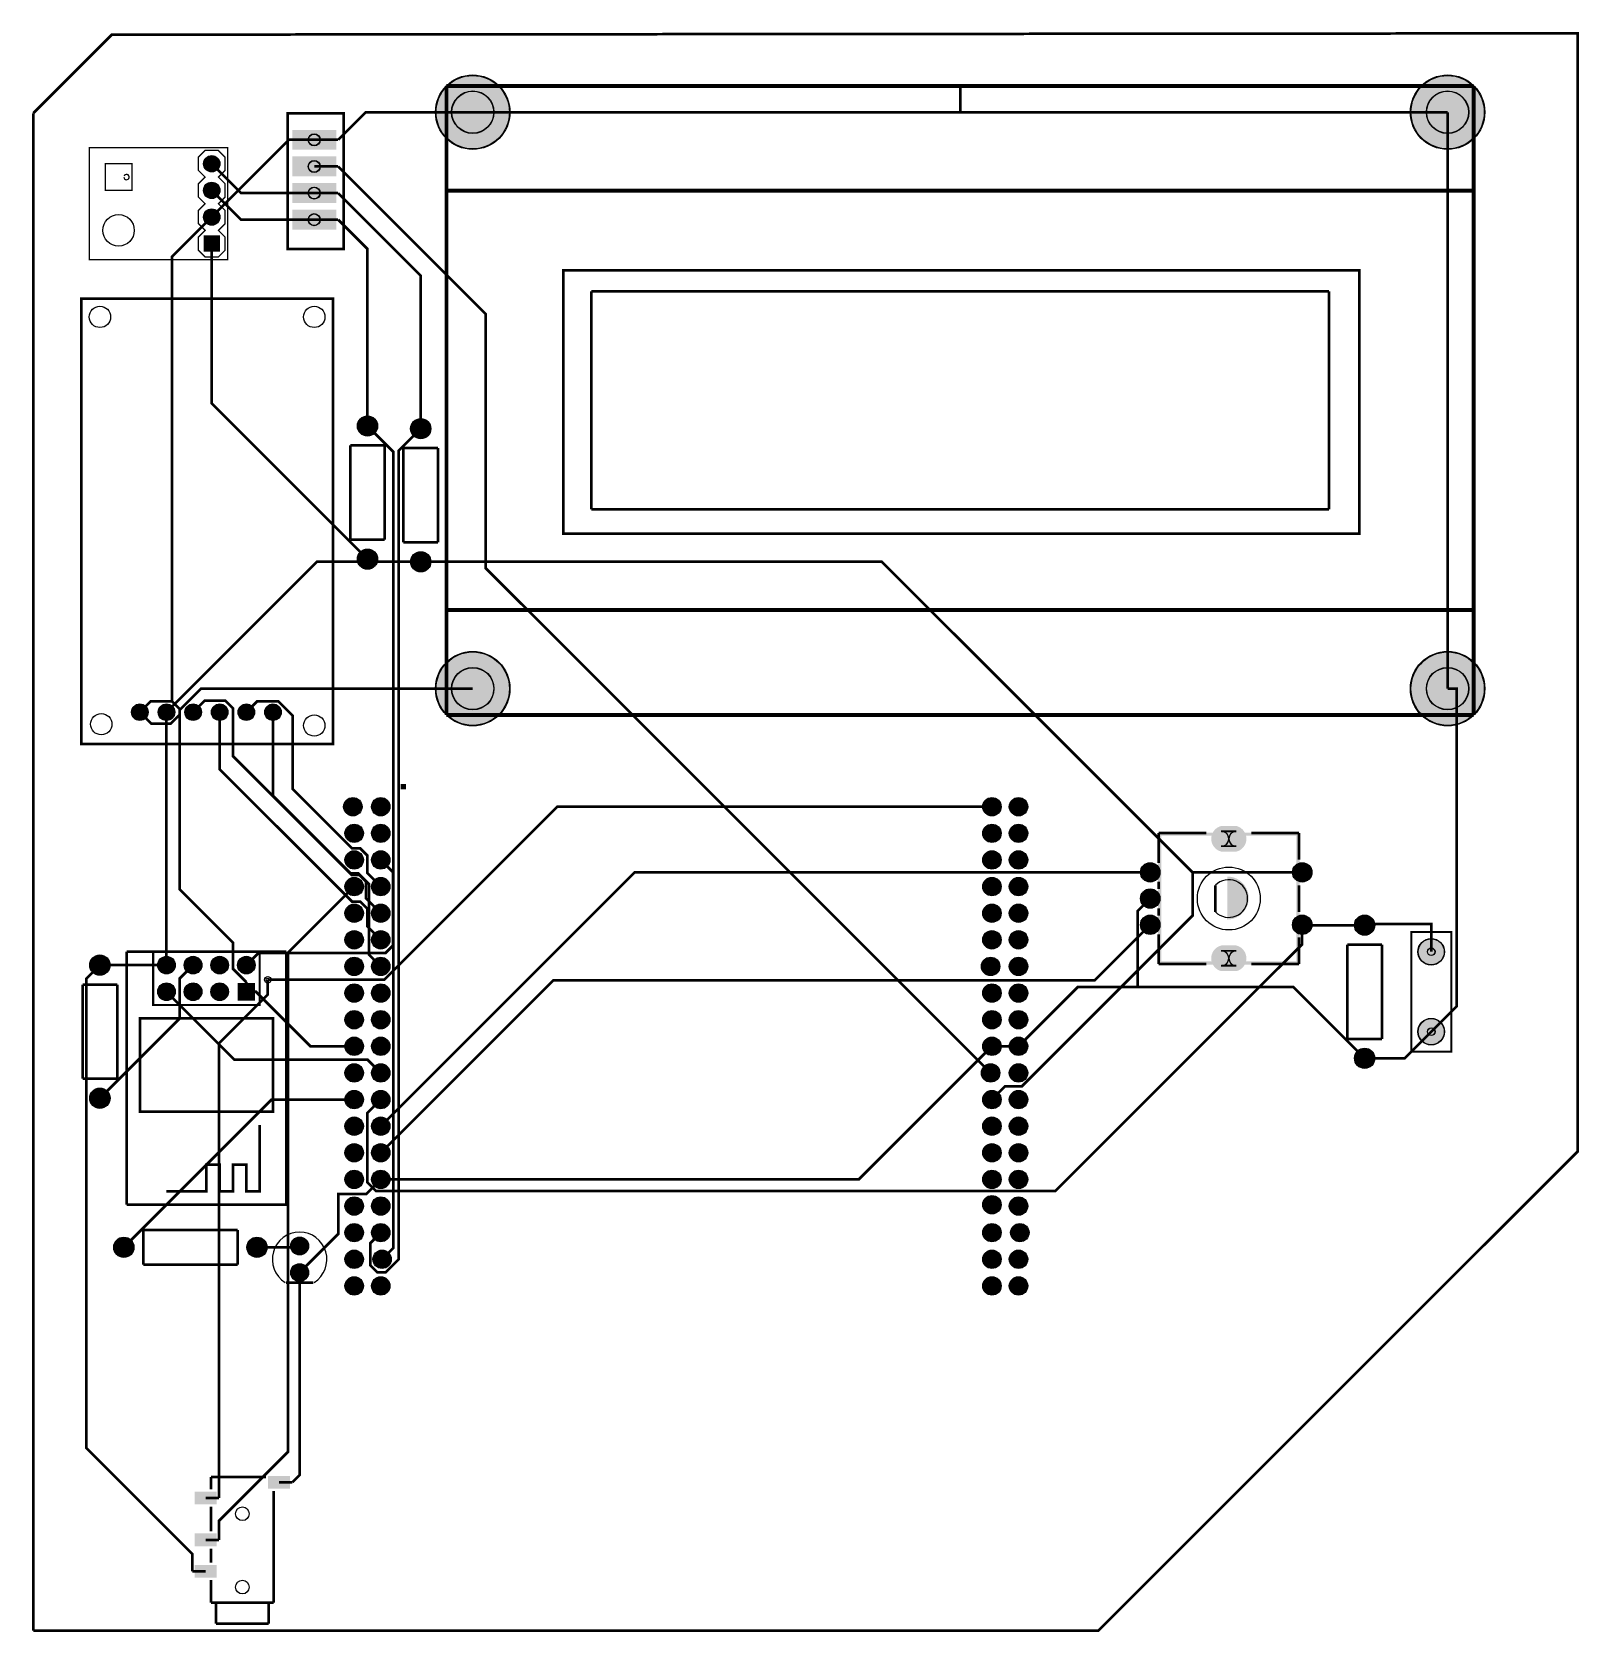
# Model space of a CAD drawing. Extents: x 395 to 6205, y -2905 to 3105.
import ezdxf

# ---------------------------------------------------------------- set-up
doc = ezdxf.new("R2010")
doc.units = 9
for name, color, linetype, true_color in [('BoardOutLine', 7, 'Continuous', 0xff00ff), ('BottomLayer', 7, 'Continuous', 0x0000ff), ('BottomSolderMaskLayer', 7, 'Continuous', 0xaa00ff), ('Document', 7, 'Continuous', 0xffffff), ('Hole', 7, 'Continuous', 0x222222), ('Multi-Layer', 7, 'Continuous', 0xc0c0c0), ('TopLayer', 7, 'Continuous', 0xff0000), ('TopPasteMaskLayer', 7, 'Continuous', 0x808080), ('TopSilkLayer', 7, 'Continuous', 0xffcc00), ('TopSolderMaskLayer', 7, 'Continuous', 0x800080)]:
    doc.layers.add(name, color=color, linetype=linetype, true_color=true_color)

msp = doc.modelspace()

# ---------------------------------------------------------------- hatches: boundary and pattern name
at = {"layer": 'BottomSolderMaskLayer'}
for points in [[(1910.4, 2803.8, 1), (2190, 2803.8, 1)], [(5571.8, 2803.8, 1), (5851.4, 2803.8, 1)], [(1372.3, 2737.4), (1537.7, 2737.4), (1537.7, 2662.6), (1372.3, 2662.6)], [(1039.3, 2610, 1), (1100.7, 2610, 1)], [(1372.3, 2637.4), (1537.7, 2637.4), (1537.7, 2562.6), (1372.3, 2562.6)], [(1039.3, 2510, 1), (1100.7, 2510, 1)], [(1372.3, 2537.4), (1537.7, 2537.4), (1537.7, 2462.6), (1372.3, 2462.6)], [(1039.3, 2410, 1), (1100.7, 2410, 1)], [(1372.3, 2437.4), (1537.7, 2437.4), (1537.7, 2362.6), (1372.3, 2362.6)], [(1100.7, 2279.3), (1039.3, 2279.3), (1039.3, 2340.7), (1100.7, 2340.7)], [(1617, 1625, 1), (1693, 1625, 1)], [(1817, 1615, 1), (1893, 1615, 1)], [(1617, 1125, 1), (1693, 1125, 1)], [(1817, 1115, 1), (1893, 1115, 1)], [(1910.4, 638.4, 1), (2190, 638.4, 1)], [(5571.8, 638.4, 1), (5851.4, 638.4, 1)], [(769, 550, 1), (831, 550, 1)], [(869, 550, 1), (931, 550, 1)], [(969, 550, 1), (1031, 550, 1)], [(1069, 550, 1), (1131, 550, 1)], [(1169, 550, 1), (1231, 550, 1)], [(1269, 550, 1), (1331, 550, 1)], [(1565.5, 195, 1), (1634.5, 195, 1)], [(1670.5, 195, 1), (1739.5, 195, 1)], [(3965.5, 195, 1), (4034.5, 195, 1)], [(4065.5, 195, 1), (4134.5, 195, 1)], [(1570.5, 95, 1), (1639.5, 95, 1)], [(1670.5, 95, 1), (1739.5, 95, 1)], [(3965.5, 95, 1), (4034.5, 95, 1)], [(4065.5, 95, 1), (4134.5, 95, 1)], [(4918, 122.7, -0.785398), (4918, 26.2), (4861.7, 26.2, -0.785398), (4861.7, 122.7)], [(1570.5, -5, 1), (1639.5, -5, 1)], [(1670.5, -5, 1), (1739.5, -5, 1)], [(3965.5, -5, 1), (4034.5, -5, 1)], [(4065.5, -5, 1), (4134.5, -5, 1)], [(4558.1, -51.6, 1), (4631, -51.6, 1)], [(5129, -51.6, 1), (5201.9, -51.6, 1)], [(1570.5, -105, 1), (1639.5, -105, 1)], [(1670.5, -105, 1), (1739.5, -105, 1)], [(3965.5, -105, 1), (4034.5, -105, 1)], [(4065.5, -105, 1), (4134.5, -105, 1)], [(4558.1, -150, 1), (4631, -150, 1)], [(1570.5, -205, 1), (1639.5, -205, 1)], [(1670.5, -205, 1), (1739.5, -205, 1)], [(3965.5, -205, 1), (4034.5, -205, 1)], [(4065.5, -205, 1), (4134.5, -205, 1)], [(4558.1, -248.4, 1), (4631, -248.4, 1)], [(5129, -248.4, 1), (5201.9, -248.4, 1)], [(5362, -250, 1), (5438, -250, 1)], [(1570.5, -305, 1), (1639.5, -305, 1)], [(1670.5, -305, 1), (1739.5, -305, 1)], [(3965.5, -305, 1), (4034.5, -305, 1)], [(4065.5, -305, 1), (4134.5, -305, 1)], [(5600, -350, 1), (5700, -350, 1)], [(4918, -326.2, -0.785398), (4918, -422.7), (4861.7, -422.7, -0.785398), (4861.7, -326.2)], [(612, -400, 1), (688, -400, 1)], [(867, -400, 1), (933, -400, 1)], [(967, -400, 1), (1033, -400, 1)], [(1067, -400, 1), (1133, -400, 1)], [(1167, -400, 1), (1233, -400, 1)], [(1570.5, -405, 1), (1639.5, -405, 1)], [(1670.5, -405, 1), (1739.5, -405, 1)], [(3960.5, -405, 1), (4029.5, -405, 1)], [(4065.5, -405, 1), (4134.5, -405, 1)], [(867, -500, 1), (933, -500, 1)], [(967, -500, 1), (1033, -500, 1)], [(1067, -500, 1), (1133, -500, 1)], [(1233, -533), (1167, -533), (1167, -467), (1233, -467)], [(1570.5, -505, 1), (1639.5, -505, 1)], [(1670.5, -505, 1), (1739.5, -505, 1)], [(3965.5, -505, 1), (4034.5, -505, 1)], [(4065.5, -505, 1), (4134.5, -505, 1)], [(1570.5, -605, 1), (1639.5, -605, 1)], [(1670.5, -605, 1), (1739.5, -605, 1)], [(3965.5, -605, 1), (4034.5, -605, 1)], [(4065.5, -605, 1), (4134.5, -605, 1)], [(5600, -650, 1), (5700, -650, 1)], [(1570.5, -705, 1), (1639.5, -705, 1)], [(1670.5, -705, 1), (1739.5, -705, 1)], [(3965.5, -705, 1), (4034.5, -705, 1)], [(4065.5, -705, 1), (4134.5, -705, 1)], [(5362, -750, 1), (5438, -750, 1)], [(1570.5, -805, 1), (1639.5, -805, 1)], [(1670.5, -805, 1), (1739.5, -805, 1)], [(3960.5, -805, 1), (4029.5, -805, 1)], [(4065.5, -805, 1), (4134.5, -805, 1)], [(612, -900, 1), (688, -900, 1)], [(1570.5, -905, 1), (1639.5, -905, 1)], [(1670.5, -905, 1), (1739.5, -905, 1)], [(3965.5, -905, 1), (4034.5, -905, 1)], [(4065.5, -905, 1), (4134.5, -905, 1)], [(1570.5, -1005, 1), (1639.5, -1005, 1)], [(1670.5, -1005, 1), (1739.5, -1005, 1)], [(3965.5, -1005, 1), (4034.5, -1005, 1)], [(4065.5, -1005, 1), (4134.5, -1005, 1)], [(1570.5, -1105, 1), (1639.5, -1105, 1)], [(1670.5, -1105, 1), (1739.5, -1105, 1)], [(3965.5, -1105, 1), (4034.5, -1105, 1)], [(4065.5, -1105, 1), (4134.5, -1105, 1)], [(1570.5, -1205, 1), (1639.5, -1205, 1)], [(1670.5, -1205, 1), (1739.5, -1205, 1)], [(3965.5, -1205, 1), (4034.5, -1205, 1)], [(4065.5, -1205, 1), (4134.5, -1205, 1)], [(1570.5, -1305, 1), (1639.5, -1305, 1)], [(1670.5, -1305, 1), (1739.5, -1305, 1)], [(3965.5, -1300, 1), (4034.5, -1300, 1)], [(4065.5, -1305, 1), (4134.5, -1305, 1)], [(1570.5, -1405, 1), (1639.5, -1405, 1)], [(1670.5, -1405, 1), (1739.5, -1405, 1)], [(3965.5, -1405, 1), (4034.5, -1405, 1)], [(4070.5, -1405, 1), (4139.5, -1405, 1)], [(702, -1460, 1), (778, -1460, 1)], [(1202, -1460, 1), (1278, -1460, 1)], [(1366.5, -1455, 1), (1433.5, -1455, 1)], [(1570.5, -1505, 1), (1639.5, -1505, 1)], [(1675.5, -1505, 1), (1744.5, -1505, 1)], [(3965.5, -1505, 1), (4034.5, -1505, 1)], [(4065.5, -1505, 1), (4134.5, -1505, 1)], [(1366.5, -1555, 1), (1433.5, -1555, 1)], [(1570.5, -1605, 1), (1639.5, -1605, 1)], [(1670.5, -1605, 1), (1739.5, -1605, 1)], [(3965.5, -1605, 1), (4034.5, -1605, 1)], [(4065.5, -1605, 1), (4134.5, -1605, 1)]]:
    msp.add_hatch(color=256, dxfattribs=at).paths.add_polyline_path(points)
at = {"layer": 'Document'}
for points in [[(5143.8, 98), (4624.1, 98), (4624.1, 86.2), (5143.8, 86.2)], [(4624.1, 86.2), (4624.1, -386.2), (4635.9, -386.2), (4635.9, 86.2)], [(5155.6, 98), (5155.6, -398), (5143.8, -398), (5143.8, 98)], [(4883.9, -67.3), (4886.5, -67.4), (4889.1, -67.5), (4891.6, -67.7), (4894.2, -68), (4896.7, -68.3), (4899.2, -68.8), (4901.7, -69.3), (4904.2, -69.9), (4906.7, -70.6), (4909.1, -71.4), (4911.5, -72.2), (4913.9, -73.1), (4916.3, -74.1), (4918.6, -75.2), (4920.9, -76.3), (4923.2, -77.5), (4925.4, -78.8), (4927.6, -80.1), (4929.7, -81.6), (4931.8, -83), (4933.8, -84.6), (4935.8, -86.2), (4937.8, -87.9), (4939.6, -89.6), (4941.5, -91.4), (4943.2, -93.3), (4944.9, -95.2), (4946.6, -97.1), (4948.2, -99.2), (4949.7, -101.2), (4951.1, -103.3), (4952.5, -105.5), (4953.8, -107.7), (4955.1, -109.9), (4956.3, -112.2), (4957.4, -114.5), (4958.4, -116.9), (4959.3, -119.2), (4960.2, -121.6), (4961, -124.1), (4961.7, -126.5), (4962.4, -129), (4962.9, -131.5), (4963.4, -134), (4963.8, -136.5), (4964.1, -139.1), (4964.4, -141.6), (4964.6, -144.2), (4964.6, -146.8), (4964.6, -149.3), (4964.6, -151.9), (4964.4, -154.4), (4964.1, -157), (4963.8, -159.5), (4963.4, -162), (4962.9, -164.6), (4962.4, -167.1), (4961.7, -169.5), (4961, -172), (4960.2, -174.4), (4959.3, -176.8), (4958.4, -179.2), (4957.4, -181.6), (4956.3, -183.9), (4955.1, -186.1), (4953.8, -188.4), (4952.5, -190.6), (4951.1, -192.7), (4949.7, -194.8), (4948.2, -196.9), (4946.6, -198.9), (4944.9, -200.9), (4943.2, -202.8), (4941.5, -204.6), (4939.6, -206.4), (4937.8, -208.2), (4935.8, -209.9), (4933.8, -211.5), (4931.8, -213), (4929.7, -214.5), (4927.6, -215.9), (4925.4, -217.3), (4923.2, -218.6), (4920.9, -219.8), (4918.6, -220.9), (4916.3, -222), (4913.9, -223), (4911.5, -223.9), (4909.1, -224.7), (4906.7, -225.5), (4904.2, -226.2), (4901.7, -226.8), (4899.2, -227.3), (4896.7, -227.7), (4894.2, -228.1), (4891.6, -228.4), (4889.1, -228.6), (4886.5, -228.7), (4883.9, -228.7)], [(5143.8, -398), (4624.1, -398), (4624.1, -386.2), (5143.8, -386.2)]]:
    msp.add_hatch(color=256, dxfattribs=at).paths.add_polyline_path(points)
at = {"layer": 'Multi-Layer'}
for points in [[(1912.4, 2803.8, 1), (2188, 2803.8, 1)], [(5573.8, 2803.8, 1), (5849.4, 2803.8, 1)], [(1376.3, 2733.5), (1533.7, 2733.5), (1533.7, 2666.5), (1376.3, 2666.5)], [(1040.3, 2610, 1), (1099.7, 2610, 1)], [(1376.3, 2633.5), (1533.7, 2633.5), (1533.7, 2566.5), (1376.3, 2566.5)], [(1040.3, 2510, 1), (1099.7, 2510, 1)], [(1376.3, 2533.5), (1533.7, 2533.5), (1533.7, 2466.5), (1376.3, 2466.5)], [(1040.3, 2410, 1), (1099.7, 2410, 1)], [(1376.3, 2433.5), (1533.7, 2433.5), (1533.7, 2366.5), (1376.3, 2366.5)], [(1099.7, 2280.3), (1040.3, 2280.3), (1040.3, 2339.7), (1099.7, 2339.7)], [(1618, 1625, 1), (1692, 1625, 1)], [(1818, 1615, 1), (1892, 1615, 1)], [(1618, 1125, 1), (1692, 1125, 1)], [(1818, 1115, 1), (1892, 1115, 1)], [(1912.4, 638.4, 1), (2188, 638.4, 1)], [(5573.8, 638.4, 1), (5849.4, 638.4, 1)], [(770, 550, 1), (830, 550, 1)], [(870, 550, 1), (930, 550, 1)], [(970, 550, 1), (1030, 550, 1)], [(1070, 550, 1), (1130, 550, 1)], [(1170, 550, 1), (1230, 550, 1)], [(1270, 550, 1), (1330, 550, 1)], [(1567.5, 195, 1), (1632.5, 195, 1)], [(1672.5, 195, 1), (1737.5, 195, 1)], [(3967.5, 195, 1), (4032.5, 195, 1)], [(4067.5, 195, 1), (4132.5, 195, 1)], [(1572.5, 95, 1), (1637.5, 95, 1)], [(1672.5, 95, 1), (1737.5, 95, 1)], [(3967.5, 95, 1), (4032.5, 95, 1)], [(4067.5, 95, 1), (4132.5, 95, 1)], [(4917.4, 121.7, -0.785398), (4917.4, 27.2), (4862.3, 27.2, -0.785398), (4862.3, 121.7)], [(1572.5, -5, 1), (1637.5, -5, 1)], [(1672.5, -5, 1), (1737.5, -5, 1)], [(3967.5, -5, 1), (4032.5, -5, 1)], [(4067.5, -5, 1), (4132.5, -5, 1)], [(4559.1, -51.6, 1), (4630, -51.6, 1)], [(5130, -51.6, 1), (5200.9, -51.6, 1)], [(1572.5, -105, 1), (1637.5, -105, 1)], [(1672.5, -105, 1), (1737.5, -105, 1)], [(3967.5, -105, 1), (4032.5, -105, 1)], [(4067.5, -105, 1), (4132.5, -105, 1)], [(4559.1, -150, 1), (4630, -150, 1)], [(1572.5, -205, 1), (1637.5, -205, 1)], [(1672.5, -205, 1), (1737.5, -205, 1)], [(3967.5, -205, 1), (4032.5, -205, 1)], [(4067.5, -205, 1), (4132.5, -205, 1)], [(4559.1, -248.4, 1), (4630, -248.4, 1)], [(5130, -248.4, 1), (5200.9, -248.4, 1)], [(5363, -250, 1), (5437, -250, 1)], [(1572.5, -305, 1), (1637.5, -305, 1)], [(1672.5, -305, 1), (1737.5, -305, 1)], [(3967.5, -305, 1), (4032.5, -305, 1)], [(4067.5, -305, 1), (4132.5, -305, 1)], [(4917.4, -327.2, -0.785398), (4917.4, -421.7), (4862.3, -421.7, -0.785398), (4862.3, -327.2)], [(5601, -350, 1), (5699, -350, 1)], [(613, -400, 1), (687, -400, 1)], [(869, -400, 1), (931, -400, 1)], [(969, -400, 1), (1031, -400, 1)], [(1069, -400, 1), (1131, -400, 1)], [(1169, -400, 1), (1231, -400, 1)], [(1572.5, -405, 1), (1637.5, -405, 1)], [(1672.5, -405, 1), (1737.5, -405, 1)], [(3962.5, -405, 1), (4027.5, -405, 1)], [(4067.5, -405, 1), (4132.5, -405, 1)], [(869, -500, 1), (931, -500, 1)], [(969, -500, 1), (1031, -500, 1)], [(1069, -500, 1), (1131, -500, 1)], [(1231, -531), (1169, -531), (1169, -469), (1231, -469)], [(1572.5, -505, 1), (1637.5, -505, 1)], [(1672.5, -505, 1), (1737.5, -505, 1)], [(3967.5, -505, 1), (4032.5, -505, 1)], [(4067.5, -505, 1), (4132.5, -505, 1)], [(1572.5, -605, 1), (1637.5, -605, 1)], [(1672.5, -605, 1), (1737.5, -605, 1)], [(3967.5, -605, 1), (4032.5, -605, 1)], [(4067.5, -605, 1), (4132.5, -605, 1)], [(5601, -650, 1), (5699, -650, 1)], [(1572.5, -705, 1), (1637.5, -705, 1)], [(1672.5, -705, 1), (1737.5, -705, 1)], [(3967.5, -705, 1), (4032.5, -705, 1)], [(4067.5, -705, 1), (4132.5, -705, 1)], [(5363, -750, 1), (5437, -750, 1)], [(1572.5, -805, 1), (1637.5, -805, 1)], [(1672.5, -805, 1), (1737.5, -805, 1)], [(3962.5, -805, 1), (4027.5, -805, 1)], [(4067.5, -805, 1), (4132.5, -805, 1)], [(613, -900, 1), (687, -900, 1)], [(1572.5, -905, 1), (1637.5, -905, 1)], [(1672.5, -905, 1), (1737.5, -905, 1)], [(3967.5, -905, 1), (4032.5, -905, 1)], [(4067.5, -905, 1), (4132.5, -905, 1)], [(1572.5, -1005, 1), (1637.5, -1005, 1)], [(1672.5, -1005, 1), (1737.5, -1005, 1)], [(3967.5, -1005, 1), (4032.5, -1005, 1)], [(4067.5, -1005, 1), (4132.5, -1005, 1)], [(1572.5, -1105, 1), (1637.5, -1105, 1)], [(1672.5, -1105, 1), (1737.5, -1105, 1)], [(3967.5, -1105, 1), (4032.5, -1105, 1)], [(4067.5, -1105, 1), (4132.5, -1105, 1)], [(1572.5, -1205, 1), (1637.5, -1205, 1)], [(1672.5, -1205, 1), (1737.5, -1205, 1)], [(3967.5, -1205, 1), (4032.5, -1205, 1)], [(4067.5, -1205, 1), (4132.5, -1205, 1)], [(1572.5, -1305, 1), (1637.5, -1305, 1)], [(1672.5, -1305, 1), (1737.5, -1305, 1)], [(3967.5, -1300, 1), (4032.5, -1300, 1)], [(4067.5, -1305, 1), (4132.5, -1305, 1)], [(1572.5, -1405, 1), (1637.5, -1405, 1)], [(1672.5, -1405, 1), (1737.5, -1405, 1)], [(3967.5, -1405, 1), (4032.5, -1405, 1)], [(4072.5, -1405, 1), (4137.5, -1405, 1)], [(703, -1460, 1), (777, -1460, 1)], [(1203, -1460, 1), (1277, -1460, 1)], [(1367.5, -1455, 1), (1432.5, -1455, 1)], [(1572.5, -1505, 1), (1637.5, -1505, 1)], [(1677.5, -1505, 1), (1742.5, -1505, 1)], [(3967.5, -1505, 1), (4032.5, -1505, 1)], [(4067.5, -1505, 1), (4132.5, -1505, 1)], [(1367.5, -1555, 1), (1432.5, -1555, 1)], [(1572.5, -1605, 1), (1637.5, -1605, 1)], [(1672.5, -1605, 1), (1737.5, -1605, 1)], [(3967.5, -1605, 1), (4032.5, -1605, 1)], [(4067.5, -1605, 1), (4132.5, -1605, 1)]]:
    msp.add_hatch(color=256, dxfattribs=at).paths.add_polyline_path(points)
at = {"layer": 'TopLayer'}
for points in [[(1283.4, -2366.3), (1283.4, -2319.1), (1362.2, -2319.1), (1362.2, -2366.3)], [(1007.8, -2425.4), (1007.8, -2378.1), (1086.6, -2378.1), (1086.6, -2425.4)], [(1007.8, -2582.8), (1007.8, -2535.6), (1086.6, -2535.6), (1086.6, -2582.8)], [(1007.8, -2700.9), (1007.8, -2653.7), (1086.6, -2653.7), (1086.6, -2700.9)]]:
    msp.add_hatch(color=256, dxfattribs=at).paths.add_polyline_path(points)
at = {"layer": 'TopPasteMaskLayer'}
for points in [[(1283.4, -2366.3), (1283.4, -2319.1), (1362.2, -2319.1), (1362.2, -2366.3)], [(1007.8, -2425.4), (1007.8, -2378.1), (1086.6, -2378.1), (1086.6, -2425.4)], [(1007.8, -2582.8), (1007.8, -2535.6), (1086.6, -2535.6), (1086.6, -2582.8)], [(1007.8, -2700.9), (1007.8, -2653.7), (1086.6, -2653.7), (1086.6, -2700.9)]]:
    msp.add_hatch(color=256, dxfattribs=at).paths.add_polyline_path(points)
at = {"layer": 'TopSolderMaskLayer'}
for points in [[(1910.4, 2803.8, 1), (2190, 2803.8, 1)], [(5571.8, 2803.8, 1), (5851.4, 2803.8, 1)], [(1372.3, 2737.4), (1537.7, 2737.4), (1537.7, 2662.6), (1372.3, 2662.6)], [(1039.3, 2610, 1), (1100.7, 2610, 1)], [(1372.3, 2637.4), (1537.7, 2637.4), (1537.7, 2562.6), (1372.3, 2562.6)], [(1039.3, 2510, 1), (1100.7, 2510, 1)], [(1372.3, 2537.4), (1537.7, 2537.4), (1537.7, 2462.6), (1372.3, 2462.6)], [(1039.3, 2410, 1), (1100.7, 2410, 1)], [(1372.3, 2437.4), (1537.7, 2437.4), (1537.7, 2362.6), (1372.3, 2362.6)], [(1100.7, 2279.3), (1039.3, 2279.3), (1039.3, 2340.7), (1100.7, 2340.7)], [(1617, 1625, 1), (1693, 1625, 1)], [(1817, 1615, 1), (1893, 1615, 1)], [(1617, 1125, 1), (1693, 1125, 1)], [(1817, 1115, 1), (1893, 1115, 1)], [(1910.4, 638.4, 1), (2190, 638.4, 1)], [(5571.8, 638.4, 1), (5851.4, 638.4, 1)], [(769, 550, 1), (831, 550, 1)], [(869, 550, 1), (931, 550, 1)], [(969, 550, 1), (1031, 550, 1)], [(1069, 550, 1), (1131, 550, 1)], [(1169, 550, 1), (1231, 550, 1)], [(1269, 550, 1), (1331, 550, 1)], [(1565.5, 195, 1), (1634.5, 195, 1)], [(1670.5, 195, 1), (1739.5, 195, 1)], [(3965.5, 195, 1), (4034.5, 195, 1)], [(4065.5, 195, 1), (4134.5, 195, 1)], [(1570.5, 95, 1), (1639.5, 95, 1)], [(1670.5, 95, 1), (1739.5, 95, 1)], [(3965.5, 95, 1), (4034.5, 95, 1)], [(4065.5, 95, 1), (4134.5, 95, 1)], [(4918, 122.7, -0.785398), (4918, 26.2), (4861.7, 26.2, -0.785398), (4861.7, 122.7)], [(1570.5, -5, 1), (1639.5, -5, 1)], [(1670.5, -5, 1), (1739.5, -5, 1)], [(3965.5, -5, 1), (4034.5, -5, 1)], [(4065.5, -5, 1), (4134.5, -5, 1)], [(4558.1, -51.6, 1), (4631, -51.6, 1)], [(5129, -51.6, 1), (5201.9, -51.6, 1)], [(1570.5, -105, 1), (1639.5, -105, 1)], [(1670.5, -105, 1), (1739.5, -105, 1)], [(3965.5, -105, 1), (4034.5, -105, 1)], [(4065.5, -105, 1), (4134.5, -105, 1)], [(4558.1, -150, 1), (4631, -150, 1)], [(1570.5, -205, 1), (1639.5, -205, 1)], [(1670.5, -205, 1), (1739.5, -205, 1)], [(3965.5, -205, 1), (4034.5, -205, 1)], [(4065.5, -205, 1), (4134.5, -205, 1)], [(4558.1, -248.4, 1), (4631, -248.4, 1)], [(5129, -248.4, 1), (5201.9, -248.4, 1)], [(5362, -250, 1), (5438, -250, 1)], [(1570.5, -305, 1), (1639.5, -305, 1)], [(1670.5, -305, 1), (1739.5, -305, 1)], [(3965.5, -305, 1), (4034.5, -305, 1)], [(4065.5, -305, 1), (4134.5, -305, 1)], [(5600, -350, 1), (5700, -350, 1)], [(4918, -326.2, -0.785398), (4918, -422.7), (4861.7, -422.7, -0.785398), (4861.7, -326.2)], [(612, -400, 1), (688, -400, 1)], [(867, -400, 1), (933, -400, 1)], [(967, -400, 1), (1033, -400, 1)], [(1067, -400, 1), (1133, -400, 1)], [(1167, -400, 1), (1233, -400, 1)], [(1570.5, -405, 1), (1639.5, -405, 1)], [(1670.5, -405, 1), (1739.5, -405, 1)], [(3960.5, -405, 1), (4029.5, -405, 1)], [(4065.5, -405, 1), (4134.5, -405, 1)], [(867, -500, 1), (933, -500, 1)], [(967, -500, 1), (1033, -500, 1)], [(1067, -500, 1), (1133, -500, 1)], [(1233, -533), (1167, -533), (1167, -467), (1233, -467)], [(1570.5, -505, 1), (1639.5, -505, 1)], [(1670.5, -505, 1), (1739.5, -505, 1)], [(3965.5, -505, 1), (4034.5, -505, 1)], [(4065.5, -505, 1), (4134.5, -505, 1)], [(1570.5, -605, 1), (1639.5, -605, 1)], [(1670.5, -605, 1), (1739.5, -605, 1)], [(3965.5, -605, 1), (4034.5, -605, 1)], [(4065.5, -605, 1), (4134.5, -605, 1)], [(5600, -650, 1), (5700, -650, 1)], [(1570.5, -705, 1), (1639.5, -705, 1)], [(1670.5, -705, 1), (1739.5, -705, 1)], [(3965.5, -705, 1), (4034.5, -705, 1)], [(4065.5, -705, 1), (4134.5, -705, 1)], [(5362, -750, 1), (5438, -750, 1)], [(1570.5, -805, 1), (1639.5, -805, 1)], [(1670.5, -805, 1), (1739.5, -805, 1)], [(3960.5, -805, 1), (4029.5, -805, 1)], [(4065.5, -805, 1), (4134.5, -805, 1)], [(612, -900, 1), (688, -900, 1)], [(1570.5, -905, 1), (1639.5, -905, 1)], [(1670.5, -905, 1), (1739.5, -905, 1)], [(3965.5, -905, 1), (4034.5, -905, 1)], [(4065.5, -905, 1), (4134.5, -905, 1)], [(1570.5, -1005, 1), (1639.5, -1005, 1)], [(1670.5, -1005, 1), (1739.5, -1005, 1)], [(3965.5, -1005, 1), (4034.5, -1005, 1)], [(4065.5, -1005, 1), (4134.5, -1005, 1)], [(1570.5, -1105, 1), (1639.5, -1105, 1)], [(1670.5, -1105, 1), (1739.5, -1105, 1)], [(3965.5, -1105, 1), (4034.5, -1105, 1)], [(4065.5, -1105, 1), (4134.5, -1105, 1)], [(1570.5, -1205, 1), (1639.5, -1205, 1)], [(1670.5, -1205, 1), (1739.5, -1205, 1)], [(3965.5, -1205, 1), (4034.5, -1205, 1)], [(4065.5, -1205, 1), (4134.5, -1205, 1)], [(1570.5, -1305, 1), (1639.5, -1305, 1)], [(1670.5, -1305, 1), (1739.5, -1305, 1)], [(3965.5, -1300, 1), (4034.5, -1300, 1)], [(4065.5, -1305, 1), (4134.5, -1305, 1)], [(1570.5, -1405, 1), (1639.5, -1405, 1)], [(1670.5, -1405, 1), (1739.5, -1405, 1)], [(3965.5, -1405, 1), (4034.5, -1405, 1)], [(4070.5, -1405, 1), (4139.5, -1405, 1)], [(702, -1460, 1), (778, -1460, 1)], [(1202, -1460, 1), (1278, -1460, 1)], [(1366.5, -1455, 1), (1433.5, -1455, 1)], [(1570.5, -1505, 1), (1639.5, -1505, 1)], [(1675.5, -1505, 1), (1744.5, -1505, 1)], [(3965.5, -1505, 1), (4034.5, -1505, 1)], [(4065.5, -1505, 1), (4134.5, -1505, 1)], [(1366.5, -1555, 1), (1433.5, -1555, 1)], [(1570.5, -1605, 1), (1639.5, -1605, 1)], [(1670.5, -1605, 1), (1739.5, -1605, 1)], [(3965.5, -1605, 1), (4034.5, -1605, 1)], [(4065.5, -1605, 1), (4134.5, -1605, 1)], [(1281.8, -2366.9), (1281.8, -2318.5), (1363.8, -2318.5), (1363.8, -2366.9)], [(1006.2, -2425.9), (1006.2, -2377.5), (1088.2, -2377.5), (1088.2, -2425.9)], [(1006.2, -2583.4), (1006.2, -2535), (1088.2, -2535), (1088.2, -2583.4)], [(1006.2, -2701.5), (1006.2, -2653.1), (1088.2, -2653.1), (1088.2, -2701.5)]]:
    msp.add_hatch(color=256, dxfattribs=at).paths.add_polyline_path(points)

# ---------------------------------------------------------------- linework, layer by layer
at = {"layer": 'BoardOutLine', "const_width": 10}
for points in [[(400, 2800), (695, 3095), (704.7, 3095)], [(700, 3095), (6200, 3100), (6200, -800)], [(400, 2800), (400, -2900)], [(6200, -800), (6200, -1100), (4400, -2900), (400, -2900)]]:
    msp.add_lwpolyline(points, dxfattribs=at)
at = {"layer": 'BottomLayer', "const_width": 10}
for points in [[(2050.2, 2803.8), (1648.5, 2803.8), (1544.8, 2700)], [(1455, 2700), (1544.8, 2700)], [(1455, 2500), (1180, 2500), (1070, 2610)], [(1455, 2400), (1180, 2400), (1070, 2510)], [(1760, 1115), (1465, 1115), (900, 550)], [(1760, 1115), (1665, 1115), (1655, 1125)], [(1855, 1115), (1760, 1115)], [(4753.5, -51.6), (3586.9, 1115), (1855, 1115)], [(800, 550), (842.8, 507.2), (916.2, 507.2), (950, 541), (950, 558.3), (1030.1, 638.4), (2050.2, 638.4)], [(1000, 550), (1043.6, 593.6), (1120.5, 593.6), (1150, 564.1), (1150, 384.6), (1596, -61.4), (1624.8, -61.4), (1649.3, -86), (1649.3, -149.3), (1705, -205)], [(1100, 550), (1100, 335.6), (1597, -161.4), (1627.7, -161.4), (1655, -188.8), (1655, -255), (1705, -305)], [(4000, 195), (2367.8, 195), (1717.8, -455), (1280.4, -455)], [(1705, -5), (1751, -51.1), (1751, -326.1), (1722.2, -355), (1245, -355), (1200, -400)], [(4594.6, -51.6), (2658.4, -51.6), (1705, -1005)], [(4753.5, -51.6), (4753.5, -214.4), (4112.9, -855), (4050, -855), (4000, -905)], [(5165.4, -51.6), (4753.5, -51.6)], [(5650, -350), (5650, -245), (5405, -245), (5400, -250)], [(5165, -250), (5165, -322.1), (4238.5, -1248.6), (1686.8, -1248.6), (1655, -1216.7), (1655, -955), (1705, -905)], [(4594.6, -248.4), (4385.5, -457.5), (2352.5, -457.5), (1705, -1105)], [(5165.4, -248.4), (5167, -250), (5400, -250)], [(900, -500), (1155, -755), (1655, -755), (1705, -805)], [(1200, -500), (1236, -500), (1241, -505)], [(1241, -505), (1441, -705), (1605, -705)], [(5400, -750), (5550, -750), (5650, -650)], [(1705, -1205), (3500, -1205), (4000, -705)], [(740, -1460), (1295, -905), (1605, -905)], [(1240, -1460), (1395, -1460), (1400, -1455)]]:
    msp.add_lwpolyline(points, dxfattribs=at)
at = {"layer": 'BottomSolderMaskLayer'}
for points in [[(1070, 2630.3), (1070, 2630.3)], [(1070, 2589.7), (1070, 2589.7)], [(1070, 2530.3), (1070, 2530.3)], [(1070, 2489.7), (1070, 2489.7)], [(1070, 2430.3), (1070, 2430.3)], [(1070, 2389.7), (1070, 2389.7)], [(1070, 2330.3), (1070, 2330.3)], [(1070, 2289.7), (1070, 2289.7)], [(4918, 102.6), (4861.7, 102.6)], [(4918, 46.3), (4861.7, 46.3)], [(4918, -346.3), (4861.7, -346.3)], [(4918, -402.6), (4861.7, -402.6)]]:
    msp.add_lwpolyline(points, close=True, dxfattribs=at)
for centre, radius in [((2050.2, 2803.8), 139.8), ((5711.6, 2803.8), 139.8), ((2050.2, 2803.8), 79.9), ((5711.6, 2803.8), 79.9), ((1455, 2700), 22.7), ((1070, 2610), 30.7), ((1455, 2600), 22.7), ((1070, 2510), 30.7), ((1455, 2500), 22.7), ((1070, 2410), 30.7), ((1455, 2400), 22.7), ((1655, 1625), 38), ((1655, 1625), 18.2), ((1855, 1615), 38), ((1855, 1615), 18.2), ((1655, 1125), 38), ((1655, 1125), 18.2), ((1855, 1115), 38), ((1855, 1115), 18.2), ((2050.2, 638.4), 139.8), ((5711.6, 638.4), 139.8), ((2050.2, 638.4), 79.9), ((5711.6, 638.4), 79.9), ((800, 550), 31), ((800, 550), 18.6), ((900, 550), 31), ((900, 550), 18.6), ((1000, 550), 31), ((1000, 550), 18.6), ((1100, 550), 31), ((1100, 550), 18.6), ((1200, 550), 31), ((1200, 550), 18.6), ((1300, 550), 31), ((1300, 550), 18.6), ((1600, 195), 34.5), ((1600, 195), 18.8), ((1705, 195), 34.5), ((1705, 195), 18.8), ((4000, 195), 34.5), ((4000, 195), 18.8), ((4100, 195), 34.5), ((4100, 195), 18.8), ((1605, 95), 34.5), ((1705, 95), 34.5), ((4000, 95), 34.5), ((4100, 95), 34.5), ((1605, 95), 18.8), ((1705, 95), 18.8), ((4000, 95), 18.8), ((4100, 95), 18.8), ((1605, -5), 34.5), ((1605, -5), 18.8), ((1705, -5), 34.5), ((1705, -5), 18.8), ((4000, -5), 34.5), ((4000, -5), 18.8), ((4100, -5), 34.5), ((4100, -5), 18.8), ((4594.6, -51.6), 36.4), ((4594.6, -51.6), 24.3), ((5165.4, -51.6), 36.4), ((5165.4, -51.6), 24.3), ((1605, -105), 34.5), ((1605, -105), 18.8), ((1705, -105), 34.5), ((1705, -105), 18.8), ((4000, -105), 34.5), ((4000, -105), 18.8), ((4100, -105), 34.5), ((4100, -105), 18.8), ((4594.6, -150), 36.4), ((1605, -205), 34.5), ((1705, -205), 34.5), ((4000, -205), 34.5), ((4100, -205), 34.5), ((4594.6, -150), 24.3), ((1605, -205), 18.8), ((1705, -205), 18.8), ((4000, -205), 18.8), ((4100, -205), 18.8), ((4594.6, -248.4), 36.4), ((4594.6, -248.4), 24.3), ((5165.4, -248.4), 36.4), ((5165.4, -248.4), 24.3), ((5400, -250), 38), ((5400, -250), 18.2), ((1605, -305), 34.5), ((1605, -305), 18.8), ((1705, -305), 34.5), ((1705, -305), 18.8), ((4000, -305), 34.5), ((4000, -305), 18.8), ((4100, -305), 34.5), ((4100, -305), 18.8), ((5650, -350), 50), ((5650, -350), 14.3), ((650, -400), 38), ((650, -400), 18.2), ((900, -400), 33), ((900, -400), 18.6), ((1000, -400), 33), ((1000, -400), 18.6), ((1100, -400), 33), ((1100, -400), 18.6), ((1200, -400), 33), ((1200, -400), 18.6), ((1605, -405), 34.5), ((1605, -405), 18.8), ((1705, -405), 34.5), ((1705, -405), 18.8), ((3995, -405), 34.5), ((3995, -405), 18.8), ((4100, -405), 34.5), ((4100, -405), 18.8), ((900, -500), 33), ((1000, -500), 33), ((1100, -500), 33), ((1605, -505), 34.5), ((1705, -505), 34.5), ((4000, -505), 34.5), ((4100, -505), 34.5), ((900, -500), 18.6), ((1000, -500), 18.6), ((1100, -500), 18.6), ((1200, -500), 18.6), ((1605, -505), 18.8), ((1705, -505), 18.8), ((4000, -505), 18.8), ((4100, -505), 18.8), ((1605, -605), 34.5), ((1605, -605), 18.8), ((1705, -605), 34.5), ((1705, -605), 18.8), ((4000, -605), 34.5), ((4000, -605), 18.8), ((4100, -605), 34.5), ((4100, -605), 18.8), ((5650, -650), 50), ((5650, -650), 14.3), ((1605, -705), 34.5), ((1605, -705), 18.8), ((1705, -705), 34.5), ((1705, -705), 18.8), ((4000, -705), 34.5), ((4000, -705), 18.8), ((4100, -705), 34.5), ((4100, -705), 18.8), ((5400, -750), 38), ((1605, -805), 34.5), ((1705, -805), 34.5), ((3995, -805), 34.5), ((4100, -805), 34.5), ((5400, -750), 18.2), ((1605, -805), 18.8), ((1705, -805), 18.8), ((3995, -805), 18.8), ((4100, -805), 18.8), ((650, -900), 38), ((650, -900), 18.2), ((1605, -905), 34.5), ((1605, -905), 18.8), ((1705, -905), 34.5), ((1705, -905), 18.8), ((4000, -905), 34.5), ((4000, -905), 18.8), ((4100, -905), 34.5), ((4100, -905), 18.8), ((1605, -1005), 34.5), ((1605, -1005), 18.8), ((1705, -1005), 34.5), ((1705, -1005), 18.8), ((4000, -1005), 34.5), ((4000, -1005), 18.8), ((4100, -1005), 34.5), ((4100, -1005), 18.8), ((1605, -1105), 34.5), ((1705, -1105), 34.5), ((4000, -1105), 34.5), ((4100, -1105), 34.5), ((1605, -1105), 18.8), ((1705, -1105), 18.8), ((4000, -1105), 18.8), ((4100, -1105), 18.8), ((1605, -1205), 34.5), ((1605, -1205), 18.8), ((1705, -1205), 34.5), ((1705, -1205), 18.8), ((4000, -1205), 34.5), ((4000, -1205), 18.8), ((4100, -1205), 34.5), ((4100, -1205), 18.8), ((1605, -1305), 34.5), ((1605, -1305), 18.8), ((1705, -1305), 34.5), ((1705, -1305), 18.8), ((4000, -1300), 34.5), ((4000, -1300), 18.8), ((4100, -1305), 34.5), ((4100, -1305), 18.8), ((1605, -1405), 34.5), ((1705, -1405), 34.5), ((4000, -1405), 34.5), ((4105, -1405), 34.5), ((740, -1460), 38), ((740, -1460), 18.2), ((1240, -1460), 38), ((1240, -1460), 18.2), ((1400, -1455), 33.5), ((1400, -1455), 19.6), ((1605, -1405), 18.8), ((1705, -1405), 18.8), ((4000, -1405), 18.8), ((4105, -1405), 18.8), ((1605, -1505), 34.5), ((1605, -1505), 18.8), ((1710, -1505), 34.5), ((1710, -1505), 18.8), ((4000, -1505), 34.5), ((4000, -1505), 18.8), ((4100, -1505), 34.5), ((4100, -1505), 18.8), ((1400, -1555), 33.5), ((1400, -1555), 19.6), ((1605, -1605), 34.5), ((1605, -1605), 18.8), ((1705, -1605), 34.5), ((1705, -1605), 18.8), ((4000, -1605), 34.5), ((4000, -1605), 18.8), ((4100, -1605), 34.5), ((4100, -1605), 18.8)]:
    msp.add_circle(centre, radius, dxfattribs=at)
for centre, radius, start, end in [((1070, 2610), 20.3, 450, 270), ((1070, 2610), 20.3, 270, 450), ((1070, 2510), 20.3, 450, 270), ((1070, 2510), 20.3, 270, 450), ((1070, 2410), 20.3, 450, 270), ((1070, 2410), 20.3, 270, 450), ((1070, 2310), 20.3, 450, 270), ((1070, 2310), 20.3, 270, 450), ((4861.7, 74.4), 28.1, 270, 450), ((4918, 74.4), 28.1, 450, 270), ((4861.7, -374.4), 28.1, 270, 450), ((4918, -374.4), 28.1, 450, 270)]:
    msp.add_arc(centre, radius, start, end, dxfattribs=at)
at = {"layer": 'Hole'}
msp.add_circle((1280.4, -455), 6, dxfattribs=at)
at = {"layer": 'Multi-Layer'}
for points in [[(1070, 2629.7), (1070, 2629.7)], [(1070, 2590.3), (1070, 2590.3)], [(1070, 2529.7), (1070, 2529.7)], [(1070, 2490.3), (1070, 2490.3)], [(1070, 2429.7), (1070, 2429.7)], [(1070, 2390.3), (1070, 2390.3)], [(1070, 2329.7), (1070, 2329.7)], [(1070, 2290.3), (1070, 2290.3)], [(4917.4, 102), (4862.3, 102)], [(4917.4, 46.9), (4862.3, 46.9)], [(4917.4, -346.9), (4862.3, -346.9)], [(4917.4, -402), (4862.3, -402)]]:
    msp.add_lwpolyline(points, close=True, dxfattribs=at)
for centre, radius in [((2050.2, 2803.8), 137.8), ((5711.6, 2803.8), 137.8), ((2050.2, 2803.8), 78.7), ((5711.6, 2803.8), 78.7), ((1455, 2700), 21.7), ((1070, 2610), 29.7), ((1455, 2600), 21.7), ((1070, 2510), 29.7), ((1455, 2500), 21.7), ((720, 2360), 59.1), ((1070, 2410), 29.7), ((1455, 2400), 21.7), ((650, 2035), 40), ((1455, 2035), 40), ((1655, 1625), 37), ((1655, 1625), 17.7), ((1855, 1615), 37), ((1855, 1615), 17.7), ((1655, 1125), 37), ((1655, 1125), 17.7), ((1855, 1115), 37), ((1855, 1115), 17.7), ((2050.2, 638.4), 137.8), ((5711.6, 638.4), 137.8), ((2050.2, 638.4), 78.7), ((5711.6, 638.4), 78.7), ((655, 505), 40), ((800, 550), 30), ((800, 550), 18), ((900, 550), 30), ((900, 550), 18), ((1000, 550), 30), ((1000, 550), 18), ((1100, 550), 30), ((1100, 550), 18), ((1200, 550), 30), ((1200, 550), 18), ((1300, 550), 30), ((1300, 550), 18), ((1455, 500), 40), ((1600, 195), 32.5), ((1600, 195), 17.7), ((1705, 195), 32.5), ((1705, 195), 17.7), ((4000, 195), 32.5), ((4000, 195), 17.7), ((4100, 195), 32.5), ((4100, 195), 17.7), ((1605, 95), 32.5), ((1705, 95), 32.5), ((4000, 95), 32.5), ((4100, 95), 32.5), ((1605, 95), 17.7), ((1705, 95), 17.7), ((4000, 95), 17.7), ((4100, 95), 17.7), ((1605, -5), 32.5), ((1605, -5), 17.7), ((1705, -5), 32.5), ((1705, -5), 17.7), ((4000, -5), 32.5), ((4000, -5), 17.7), ((4100, -5), 32.5), ((4100, -5), 17.7), ((4594.6, -51.6), 35.4), ((4594.6, -51.6), 23.6), ((5165.4, -51.6), 35.4), ((5165.4, -51.6), 23.6), ((1605, -105), 32.5), ((1605, -105), 17.7), ((1705, -105), 32.5), ((1705, -105), 17.7), ((4000, -105), 32.5), ((4000, -105), 17.7), ((4100, -105), 32.5), ((4100, -105), 17.7), ((4594.6, -150), 35.4), ((1605, -205), 32.5), ((1705, -205), 32.5), ((4000, -205), 32.5), ((4100, -205), 32.5), ((4594.6, -150), 23.6), ((1605, -205), 17.7), ((1705, -205), 17.7), ((4000, -205), 17.7), ((4100, -205), 17.7), ((4594.6, -248.4), 35.4), ((4594.6, -248.4), 23.6), ((5165.4, -248.4), 35.4), ((5165.4, -248.4), 23.6), ((5400, -250), 37), ((5400, -250), 17.7), ((1605, -305), 32.5), ((1605, -305), 17.7), ((1705, -305), 32.5), ((1705, -305), 17.7), ((4000, -305), 32.5), ((4000, -305), 17.7), ((4100, -305), 32.5), ((4100, -305), 17.7), ((5650, -350), 49), ((5650, -350), 14), ((650, -400), 37), ((650, -400), 17.7), ((900, -400), 31), ((900, -400), 17.5), ((1000, -400), 31), ((1000, -400), 17.5), ((1100, -400), 31), ((1100, -400), 17.5), ((1200, -400), 31), ((1200, -400), 17.5), ((1605, -405), 32.5), ((1605, -405), 17.7), ((1705, -405), 32.5), ((1705, -405), 17.7), ((3995, -405), 32.5), ((3995, -405), 17.7), ((4100, -405), 32.5), ((4100, -405), 17.7), ((900, -500), 31), ((1000, -500), 31), ((1100, -500), 31), ((1280.4, -455), 12), ((1605, -505), 32.5), ((1705, -505), 32.5), ((4000, -505), 32.5), ((4100, -505), 32.5), ((900, -500), 17.5), ((1000, -500), 17.5), ((1100, -500), 17.5), ((1200, -500), 17.5), ((1605, -505), 17.7), ((1705, -505), 17.7), ((4000, -505), 17.7), ((4100, -505), 17.7), ((1605, -605), 32.5), ((1605, -605), 17.7), ((1705, -605), 32.5), ((1705, -605), 17.7), ((4000, -605), 32.5), ((4000, -605), 17.7), ((4100, -605), 32.5), ((4100, -605), 17.7), ((5650, -650), 49), ((5650, -650), 14), ((1605, -705), 32.5), ((1605, -705), 17.7), ((1705, -705), 32.5), ((1705, -705), 17.7), ((4000, -705), 32.5), ((4000, -705), 17.7), ((4100, -705), 32.5), ((4100, -705), 17.7), ((5400, -750), 37), ((1605, -805), 32.5), ((1705, -805), 32.5), ((3995, -805), 32.5), ((4100, -805), 32.5), ((5400, -750), 17.7), ((1605, -805), 17.7), ((1705, -805), 17.7), ((3995, -805), 17.7), ((4100, -805), 17.7), ((650, -900), 37), ((650, -900), 17.7), ((1605, -905), 32.5), ((1605, -905), 17.7), ((1705, -905), 32.5), ((1705, -905), 17.7), ((4000, -905), 32.5), ((4000, -905), 17.7), ((4100, -905), 32.5), ((4100, -905), 17.7), ((1605, -1005), 32.5), ((1605, -1005), 17.7), ((1705, -1005), 32.5), ((1705, -1005), 17.7), ((4000, -1005), 32.5), ((4000, -1005), 17.7), ((4100, -1005), 32.5), ((4100, -1005), 17.7), ((1605, -1105), 32.5), ((1705, -1105), 32.5), ((4000, -1105), 32.5), ((4100, -1105), 32.5), ((1605, -1105), 17.7), ((1705, -1105), 17.7), ((4000, -1105), 17.7), ((4100, -1105), 17.7), ((1605, -1205), 32.5), ((1605, -1205), 17.7), ((1705, -1205), 32.5), ((1705, -1205), 17.7), ((4000, -1205), 32.5), ((4000, -1205), 17.7), ((4100, -1205), 32.5), ((4100, -1205), 17.7), ((1605, -1305), 32.5), ((1605, -1305), 17.7), ((1705, -1305), 32.5), ((1705, -1305), 17.7), ((4000, -1300), 32.5), ((4000, -1300), 17.7), ((4100, -1305), 32.5), ((4100, -1305), 17.7), ((1605, -1405), 32.5), ((1705, -1405), 32.5), ((4000, -1405), 32.5), ((4105, -1405), 32.5), ((740, -1460), 37), ((740, -1460), 17.7), ((1240, -1460), 37), ((1240, -1460), 17.7), ((1400, -1455), 32.5), ((1400, -1455), 19), ((1605, -1405), 17.7), ((1705, -1405), 17.7), ((4000, -1405), 17.7), ((4105, -1405), 17.7), ((1605, -1505), 32.5), ((1605, -1505), 17.7), ((1710, -1505), 32.5), ((1710, -1505), 17.7), ((4000, -1505), 32.5), ((4000, -1505), 17.7), ((4100, -1505), 32.5), ((4100, -1505), 17.7), ((1400, -1555), 32.5), ((1400, -1555), 19), ((1605, -1605), 32.5), ((1605, -1605), 17.7), ((1705, -1605), 32.5), ((1705, -1605), 17.7), ((4000, -1605), 32.5), ((4000, -1605), 17.7), ((4100, -1605), 32.5), ((4100, -1605), 17.7), ((1185, -2460.8), 25.6), ((1185, -2736.4), 25.6)]:
    msp.add_circle(centre, radius, dxfattribs=at)
for centre, radius, start, end in [((1070, 2610), 19.7, 450, 270), ((1070, 2610), 19.7, 270, 450), ((1070, 2510), 19.7, 450, 270), ((1070, 2510), 19.7, 270, 450), ((1070, 2410), 19.7, 450, 270), ((1070, 2410), 19.7, 270, 450), ((1070, 2310), 19.7, 450, 270), ((1070, 2310), 19.7, 270, 450), ((4862.3, 74.4), 27.6, 270, 450), ((4917.4, 74.4), 27.6, 450, 270), ((4862.3, -374.4), 27.6, 270, 450), ((4917.4, -374.4), 27.6, 450, 270)]:
    msp.add_arc(centre, radius, start, end, dxfattribs=at)
at = {"layer": 'TopLayer', "const_width": 10}
for points in [[(2050.2, 2803.8), (5711.6, 2803.8)], [(5711.6, 2803.8), (5711.6, 638.4)], [(1455, 2700), (1360, 2700), (1070, 2410)], [(1455, 2600), (1544.8, 2600)], [(3995, -805), (2098.9, 1091.1), (2098.9, 2045.9), (1544.8, 2600)], [(1455, 2500), (1544.8, 2500)], [(1544.8, 2500), (1855, 2189.8), (1855, 1615)], [(1070, 2410), (920.3, 2260.3), (920.3, 591.1)], [(1455, 2400), (1544.8, 2400)], [(1544.8, 2400), (1655, 2289.8), (1655, 1625)], [(1655, 1125), (1070, 1710), (1070, 2310)], [(1655, 1625), (1752.3, 1527.7), (1752.3, -1462.7), (1710, -1505)], [(1855, 1615), (1772.4, 1532.4), (1772.4, -1504.7), (1723.3, -1553.8), (1691.6, -1553.8), (1666, -1528.2), (1666, -1444), (1705, -1405)], [(5711.6, 638.4), (5745, 638.4), (5745, -555), (5650, -650)], [(800, 550), (841.1, 591.1), (920.3, 591.1)], [(900, 550), (900, -400)], [(920.3, 591.1), (950, 561.4), (950, -116.2), (1150, -316.2), (1150, -414), (1200, -464)], [(1200, 550), (1241.2, 591.2), (1320, 591.2), (1373.9, 537.3), (1373.9, 261.2), (1596.5, 38.6), (1627.7, 38.6), (1655, 11.2), (1655, -55), (1705, -105)], [(1705, -405), (1660.7, -360.7), (1660.7, -96), (1619.7, -55), (1591, -55), (1300, 235.9), (1300, 550)], [(1097.6, -2559.2), (1097.6, -2487.2), (1356.4, -2228.3), (1356.4, -353.6), (1605, -105)], [(4548.1, -482.8), (4548.1, -196.5), (4594.6, -150)], [(650, -400), (598.7, -451.3), (598.7, -2213.7), (996.8, -2611.8), (996.8, -2677.3)], [(900, -400), (650, -400)], [(1000, -400), (950, -450), (950, -600), (650, -900)], [(900, -400), (900, -405)], [(1097.6, -2401.7), (1097.6, -693.1), (1280.4, -510.3), (1280.4, -455)], [(1200, -500), (1200, -464)], [(4100, -705), (4322.2, -482.8), (4548.1, -482.8)], [(4548.1, -482.8), (5132.8, -482.8), (5400, -750)], [(4000, -705), (4100, -705)], [(1400, -1555), (1545, -1410), (1545, -1260), (1650, -1260), (1705, -1205)], [(1400, -1555), (1400, -2315.8), (1373.2, -2342.7)], [(1322.8, -2342.7), (1373.2, -2342.7)], [(1047.2, -2401.7), (1097.6, -2401.7)], [(1047.2, -2559.2), (1097.6, -2559.2)], [(1047.2, -2677.3), (996.8, -2677.3)]]:
    msp.add_lwpolyline(points, dxfattribs=at)
at = {"layer": 'TopSilkLayer'}
for points, const_width in [([(1951.7, 540), (1951.7, 2902.2)], 15), ([(5809.1, 2902.2), (1951.7, 2902.2)], 15), ([(3880.9, 2902.2), (3880.9, 2811.1), (3880.9, 2803.8)], 10), ([(5810, 2902.2), (5810, 540)], 15), ([(5810, 2508.5), (1951.7, 2508.5)], 15), ([(2495.1, 2130.5), (5266.7, 2130.5)], 10), ([(2495.1, 2130.5), (2495.1, 1311.7)], 10), ([(5266.7, 2130.5), (5266.7, 1311.7)], 10), ([(1590, 1198), (1590, 1552)], 10), ([(1590, 1552), (1720, 1552)], 10), ([(1720, 1552), (1720, 1198)], 10), ([(1790, 1188), (1790, 1542)], 10), ([(1790, 1542), (1920, 1542)], 10), ([(1920, 1542), (1920, 1188)], 10), ([(2495.1, 1311.7), (5266.7, 1311.7)], 10), ([(1720, 1198), (1590, 1198)], 10), ([(1920, 1188), (1790, 1188)], 10), ([(1951.7, 933.7), (5810, 933.7)], 15), ([(5810, 540), (1951.7, 540)], 15), ([(4626.1, 96.1), (4805.2, 96.1)], 10), ([(4626.1, 96.1), (4626.1, -16.1)], 10), ([(4974.5, 96.1), (5153.6, 96.1)], 10), ([(5153.6, 96.1), (5153.6, -4.3)], 10), ([(4626.1, -87), (4626.1, -114.6)], 10), ([(4839.8, -200), (4839.8, -100)], 10), ([(5153.6, -99.8), (5153.6, -200.2)], 10), ([(4626.1, -186.2), (4626.1, -213.8)], 10), ([(4626.1, -283.9), (4626.1, -396.1)], 10), ([(5153.6, -295.7), (5153.6, -396.1)], 10), ([(750, -350), (750, -1300)], 10), ([(750, -1300), (1350, -1300), (1350, -350)], 10), ([(1350, -350), (750, -350)], 10), ([(5335, -323), (5465, -323)], 10), ([(5335, -677), (5335, -323)], 10), ([(5465, -323), (5465, -677)], 10), ([(4626.1, -396.1), (4805.2, -396.1)], 10), ([(4974.5, -396.1), (5153.6, -396.1)], 10), ([(585, -473), (715, -473)], 10), ([(585, -827), (585, -473)], 10), ([(715, -473), (715, -827)], 10), ([(5465, -677), (5335, -677)], 10), ([(715, -827), (585, -827)], 10), ([(1250, -1000), (1250, -1250), (1200, -1250), (1200, -1150), (1150, -1150), (1150, -1250), (1100, -1250), (1100, -1150), (1050, -1150), (1050, -1250), (900, -1250)], 10), ([(813, -1525), (813, -1395)], 10), ([(813, -1395), (1167, -1395)], 10), ([(1167, -1395), (1167, -1525)], 10), ([(1167, -1525), (813, -1525)], 10), ([(1348.8, -1592.8), (1451.2, -1592.8)], 10), ([(1066.9, -2323), (1274.3, -2323)], 10), ([(1066.9, -2369), (1066.9, -2323)], 10), ([(1303.1, -2795.4), (1303.1, -2375.4)], 10), ([(1066.9, -2526.5), (1066.9, -2434.5)], 10), ([(1066.9, -2644.6), (1066.9, -2591.9)], 10), ([(1066.9, -2795.4), (1066.9, -2710)], 10), ([(1066.9, -2795.4), (1303.1, -2795.4)], 10), ([(1086.6, -2874.2), (1086.6, -2795.4)], 10), ([(1283.4, -2874.2), (1283.4, -2795.4)], 10), ([(1086.6, -2874.2), (1283.4, -2874.2)], 10)]:
    msp.add_lwpolyline(points, dxfattribs=dict(at, const_width=const_width))
for points, const_width in [([(1355, 2800), (1565, 2800), (1565, 2290), (1355, 2290), (1355, 2800)], 10), ([(1130, 2250), (610, 2250), (610, 2670), (1130, 2670), (1130, 2250)], 5), ([(1095, 2560), (1120, 2535), (1120, 2485), (1095, 2460), (1120, 2435), (1120, 2385), (1095, 2360), (1120, 2335), (1120, 2285), (1095, 2260), (1045, 2260), (1020, 2285), (1020, 2335), (1045, 2360), (1020, 2385), (1020, 2435), (1045, 2460), (1020, 2485), (1020, 2535), (1045, 2560), (1020, 2585), (1020, 2635), (1045, 2660), (1095, 2660), (1120, 2635), (1120, 2585), (1095, 2560)], 5), ([(770, 2510), (670, 2510), (670, 2610), (770, 2610), (770, 2510)], 5), ([(2390, 2210), (5380, 2210), (5380, 1220), (2390, 1220), (2390, 2210)], 10), ([(580, 430), (580, 2103.2), (1524.9, 2103.2), (1524.9, 430), (580, 430)], 10), ([(1795, 265), (1785, 265), (1785, 275), (1795, 275), (1795, 265)], 10), ([(5725.2, -725.2), (5575.2, -725.2), (5575.2, -275.2), (5725.2, -275.2), (5725.2, -725.2)], 7.9), ([(850, -350), (850, -450), (850, -550), (1250, -550), (1250, -350), (850, -350)], 8), ([(1300, -950), (800, -950), (800, -600), (1300, -600), (1300, -950)], 10)]:
    msp.add_lwpolyline(points, close=True, dxfattribs=dict(at, const_width=const_width))
msp.add_circle((4889.8, -150), 118.1, dxfattribs=at)
for centre, radius, start, end in [((750, 2560), 10, 180.03839, 159.55366), ((4889.8, -150), 70.7, 224.99974, 135.00026), ((1400, -1505), 102.4, 302.10322, 237.89678)]:
    msp.add_arc(centre, radius, start, end, dxfattribs=at)
at = {"layer": 'TopSolderMaskLayer'}
for points in [[(1070, 2630.3), (1070, 2630.3)], [(1070, 2589.7), (1070, 2589.7)], [(1070, 2530.3), (1070, 2530.3)], [(1070, 2489.7), (1070, 2489.7)], [(1070, 2430.3), (1070, 2430.3)], [(1070, 2389.7), (1070, 2389.7)], [(1070, 2330.3), (1070, 2330.3)], [(1070, 2289.7), (1070, 2289.7)], [(4918, 102.6), (4861.7, 102.6)], [(4918, 46.3), (4861.7, 46.3)], [(4918, -346.3), (4861.7, -346.3)], [(4918, -402.6), (4861.7, -402.6)]]:
    msp.add_lwpolyline(points, close=True, dxfattribs=at)
for centre, radius in [((2050.2, 2803.8), 139.8), ((5711.6, 2803.8), 139.8), ((2050.2, 2803.8), 79.9), ((5711.6, 2803.8), 79.9), ((1455, 2700), 22.7), ((1070, 2610), 30.7), ((1455, 2600), 22.7), ((1070, 2510), 30.7), ((1455, 2500), 22.7), ((1070, 2410), 30.7), ((1455, 2400), 22.7), ((1655, 1625), 38), ((1655, 1625), 18.2), ((1855, 1615), 38), ((1855, 1615), 18.2), ((1655, 1125), 38), ((1655, 1125), 18.2), ((1855, 1115), 38), ((1855, 1115), 18.2), ((2050.2, 638.4), 139.8), ((5711.6, 638.4), 139.8), ((2050.2, 638.4), 79.9), ((5711.6, 638.4), 79.9), ((800, 550), 31), ((800, 550), 18.6), ((900, 550), 31), ((900, 550), 18.6), ((1000, 550), 31), ((1000, 550), 18.6), ((1100, 550), 31), ((1100, 550), 18.6), ((1200, 550), 31), ((1200, 550), 18.6), ((1300, 550), 31), ((1300, 550), 18.6), ((1600, 195), 34.5), ((1600, 195), 18.8), ((1705, 195), 34.5), ((1705, 195), 18.8), ((4000, 195), 34.5), ((4000, 195), 18.8), ((4100, 195), 34.5), ((4100, 195), 18.8), ((1605, 95), 34.5), ((1705, 95), 34.5), ((4000, 95), 34.5), ((4100, 95), 34.5), ((1605, 95), 18.8), ((1705, 95), 18.8), ((4000, 95), 18.8), ((4100, 95), 18.8), ((1605, -5), 34.5), ((1605, -5), 18.8), ((1705, -5), 34.5), ((1705, -5), 18.8), ((4000, -5), 34.5), ((4000, -5), 18.8), ((4100, -5), 34.5), ((4100, -5), 18.8), ((4594.6, -51.6), 36.4), ((4594.6, -51.6), 24.3), ((5165.4, -51.6), 36.4), ((5165.4, -51.6), 24.3), ((1605, -105), 34.5), ((1605, -105), 18.8), ((1705, -105), 34.5), ((1705, -105), 18.8), ((4000, -105), 34.5), ((4000, -105), 18.8), ((4100, -105), 34.5), ((4100, -105), 18.8), ((4594.6, -150), 36.4), ((1605, -205), 34.5), ((1705, -205), 34.5), ((4000, -205), 34.5), ((4100, -205), 34.5), ((4594.6, -150), 24.3), ((1605, -205), 18.8), ((1705, -205), 18.8), ((4000, -205), 18.8), ((4100, -205), 18.8), ((4594.6, -248.4), 36.4), ((4594.6, -248.4), 24.3), ((5165.4, -248.4), 36.4), ((5165.4, -248.4), 24.3), ((5400, -250), 38), ((5400, -250), 18.2), ((1605, -305), 34.5), ((1605, -305), 18.8), ((1705, -305), 34.5), ((1705, -305), 18.8), ((4000, -305), 34.5), ((4000, -305), 18.8), ((4100, -305), 34.5), ((4100, -305), 18.8), ((5650, -350), 50), ((5650, -350), 14.3), ((650, -400), 38), ((650, -400), 18.2), ((900, -400), 33), ((900, -400), 18.6), ((1000, -400), 33), ((1000, -400), 18.6), ((1100, -400), 33), ((1100, -400), 18.6), ((1200, -400), 33), ((1200, -400), 18.6), ((1605, -405), 34.5), ((1605, -405), 18.8), ((1705, -405), 34.5), ((1705, -405), 18.8), ((3995, -405), 34.5), ((3995, -405), 18.8), ((4100, -405), 34.5), ((4100, -405), 18.8), ((900, -500), 33), ((1000, -500), 33), ((1100, -500), 33), ((1605, -505), 34.5), ((1705, -505), 34.5), ((4000, -505), 34.5), ((4100, -505), 34.5), ((900, -500), 18.6), ((1000, -500), 18.6), ((1100, -500), 18.6), ((1200, -500), 18.6), ((1605, -505), 18.8), ((1705, -505), 18.8), ((4000, -505), 18.8), ((4100, -505), 18.8), ((1605, -605), 34.5), ((1605, -605), 18.8), ((1705, -605), 34.5), ((1705, -605), 18.8), ((4000, -605), 34.5), ((4000, -605), 18.8), ((4100, -605), 34.5), ((4100, -605), 18.8), ((5650, -650), 50), ((5650, -650), 14.3), ((1605, -705), 34.5), ((1605, -705), 18.8), ((1705, -705), 34.5), ((1705, -705), 18.8), ((4000, -705), 34.5), ((4000, -705), 18.8), ((4100, -705), 34.5), ((4100, -705), 18.8), ((5400, -750), 38), ((1605, -805), 34.5), ((1705, -805), 34.5), ((3995, -805), 34.5), ((4100, -805), 34.5), ((5400, -750), 18.2), ((1605, -805), 18.8), ((1705, -805), 18.8), ((3995, -805), 18.8), ((4100, -805), 18.8), ((650, -900), 38), ((650, -900), 18.2), ((1605, -905), 34.5), ((1605, -905), 18.8), ((1705, -905), 34.5), ((1705, -905), 18.8), ((4000, -905), 34.5), ((4000, -905), 18.8), ((4100, -905), 34.5), ((4100, -905), 18.8), ((1605, -1005), 34.5), ((1605, -1005), 18.8), ((1705, -1005), 34.5), ((1705, -1005), 18.8), ((4000, -1005), 34.5), ((4000, -1005), 18.8), ((4100, -1005), 34.5), ((4100, -1005), 18.8), ((1605, -1105), 34.5), ((1705, -1105), 34.5), ((4000, -1105), 34.5), ((4100, -1105), 34.5), ((1605, -1105), 18.8), ((1705, -1105), 18.8), ((4000, -1105), 18.8), ((4100, -1105), 18.8), ((1605, -1205), 34.5), ((1605, -1205), 18.8), ((1705, -1205), 34.5), ((1705, -1205), 18.8), ((4000, -1205), 34.5), ((4000, -1205), 18.8), ((4100, -1205), 34.5), ((4100, -1205), 18.8), ((1605, -1305), 34.5), ((1605, -1305), 18.8), ((1705, -1305), 34.5), ((1705, -1305), 18.8), ((4000, -1300), 34.5), ((4000, -1300), 18.8), ((4100, -1305), 34.5), ((4100, -1305), 18.8), ((1605, -1405), 34.5), ((1705, -1405), 34.5), ((4000, -1405), 34.5), ((4105, -1405), 34.5), ((740, -1460), 38), ((740, -1460), 18.2), ((1240, -1460), 38), ((1240, -1460), 18.2), ((1400, -1455), 33.5), ((1400, -1455), 19.6), ((1605, -1405), 18.8), ((1705, -1405), 18.8), ((4000, -1405), 18.8), ((4105, -1405), 18.8), ((1605, -1505), 34.5), ((1605, -1505), 18.8), ((1710, -1505), 34.5), ((1710, -1505), 18.8), ((4000, -1505), 34.5), ((4000, -1505), 18.8), ((4100, -1505), 34.5), ((4100, -1505), 18.8), ((1400, -1555), 33.5), ((1400, -1555), 19.6), ((1605, -1605), 34.5), ((1605, -1605), 18.8), ((1705, -1605), 34.5), ((1705, -1605), 18.8), ((4000, -1605), 34.5), ((4000, -1605), 18.8), ((4100, -1605), 34.5), ((4100, -1605), 18.8)]:
    msp.add_circle(centre, radius, dxfattribs=at)
for centre, radius, start, end in [((1070, 2610), 20.3, 450, 270), ((1070, 2610), 20.3, 270, 450), ((1070, 2510), 20.3, 450, 270), ((1070, 2510), 20.3, 270, 450), ((1070, 2410), 20.3, 450, 270), ((1070, 2410), 20.3, 270, 450), ((1070, 2310), 20.3, 450, 270), ((1070, 2310), 20.3, 270, 450), ((4861.7, 74.4), 28.1, 270, 450), ((4918, 74.4), 28.1, 450, 270), ((4861.7, -374.4), 28.1, 270, 450), ((4918, -374.4), 28.1, 450, 270)]:
    msp.add_arc(centre, radius, start, end, dxfattribs=at)

doc.saveas('drawing.dxf')
